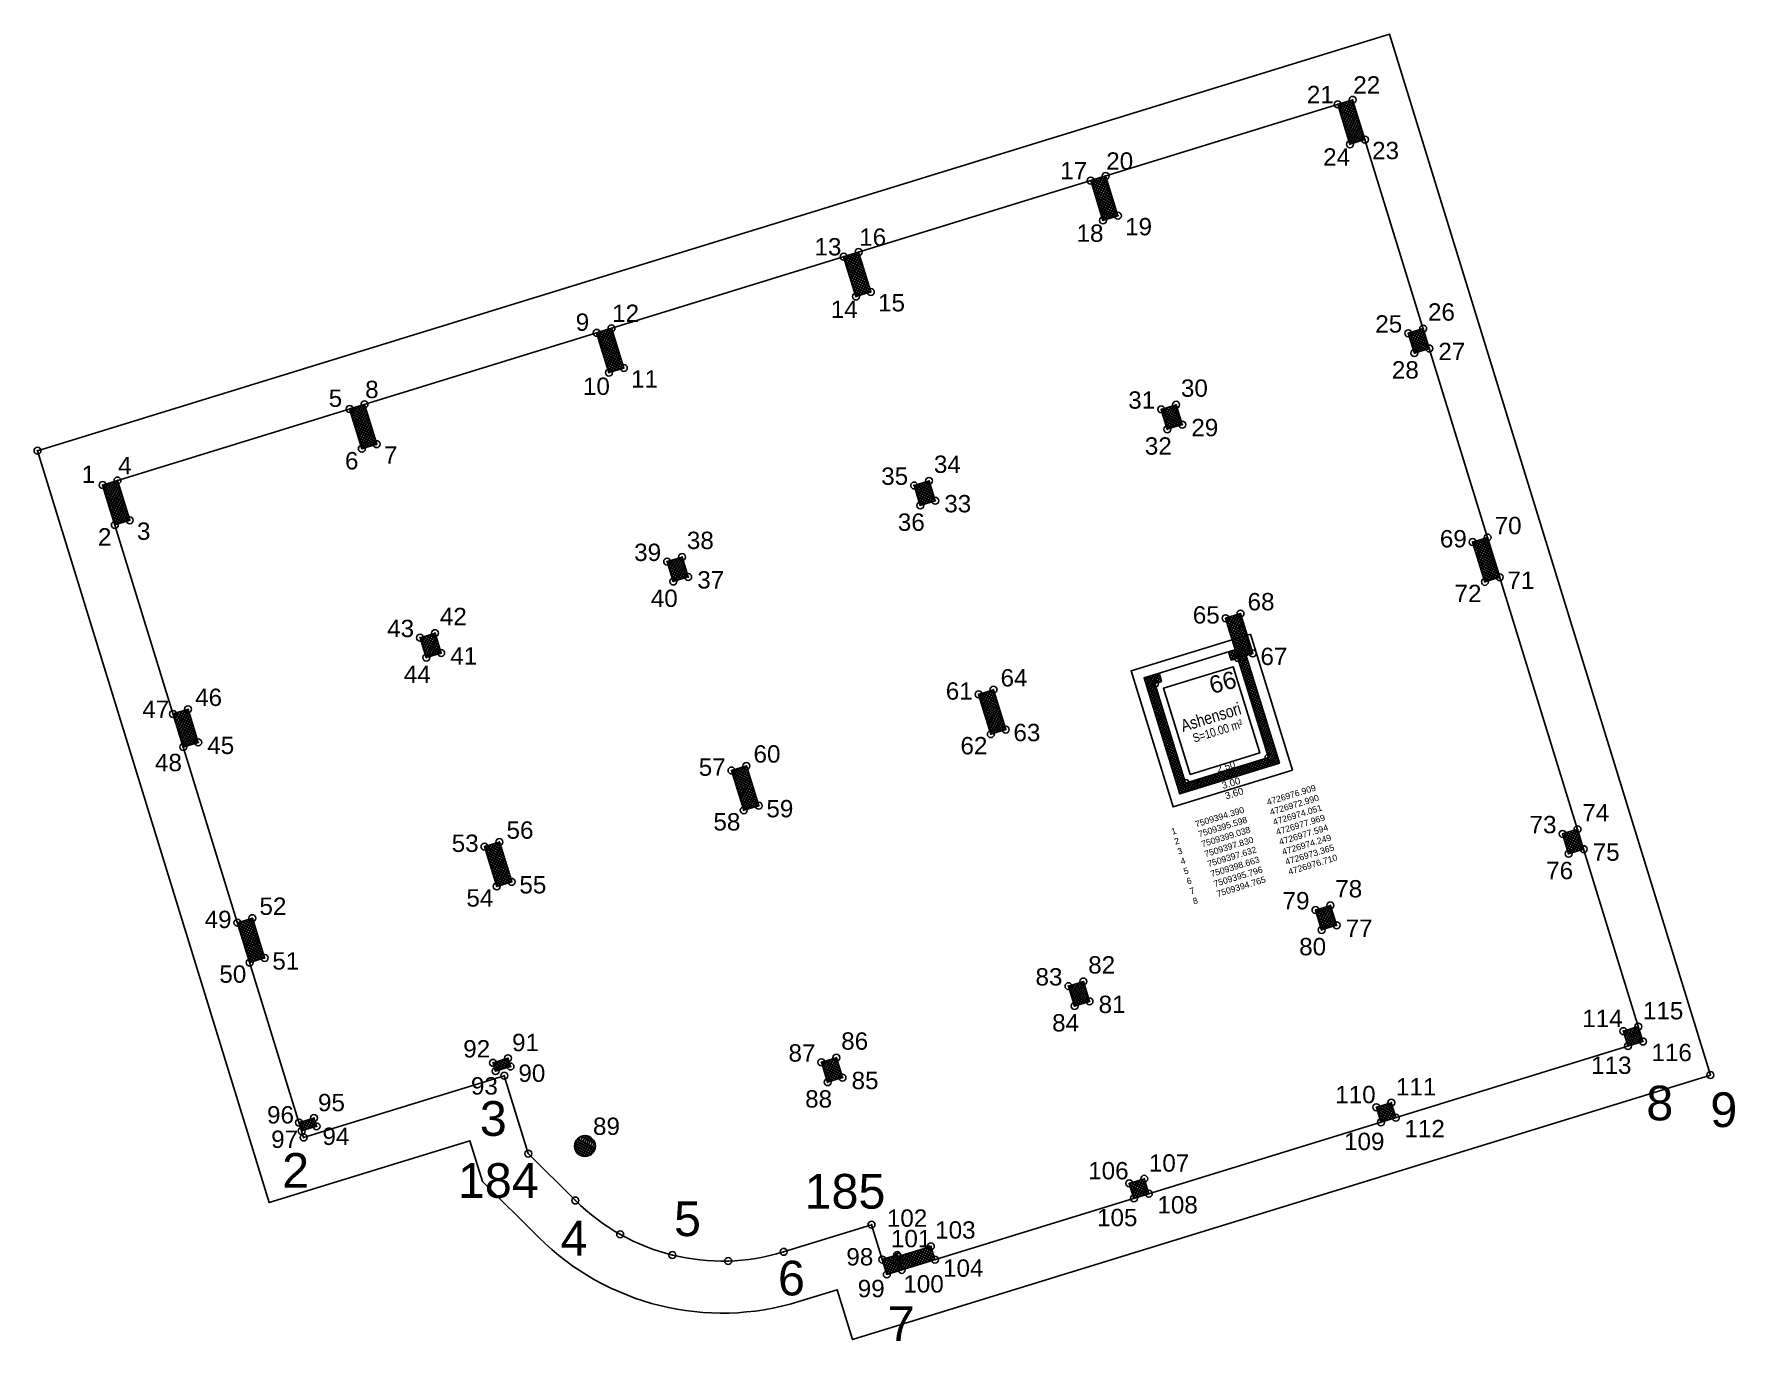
# Model space of a CAD drawing. Header units: metres. Extents: x 7509067 to 7509712, y 4726925 to 4727058.
# Drawn here: x 7509662.77 to 7509711.79, y 4726957.6 to 4726995.27 of the extents above; entities that cross this region are included whole.
import ezdxf

# ---------------------------------------------------------------- set-up
doc = ezdxf.new("R2010")
doc.units = ezdxf.units.M
doc.header["$PDMODE"] = 32
doc.header["$PDSIZE"] = 0.2
for name, color, linetype, lineweight in [('Fasada', 7, 'Continuous', 15), ('muri', 7, 'Continuous', 40), ('Shtyllat', 1, 'Continuous', 25), ('Tekst', 64, 'Continuous', 15)]:
    doc.layers.add(name, color=color, linetype=linetype, lineweight=lineweight)
doc.styles.add('Dimensionet CM', font='swissc.ttf', dxfattribs={"height": 15})
doc.styles.get("Standard").update_dxf_attribs({"font": 'arial.ttf'})
doc.dimstyles.get("Standard").update_dxf_attribs({"dimtxt": 0.2, "dimasz": 0.18, "dimexe": 0.18, "dimexo": 0.0625, "dimgap": 0.09, "dimtad": 1, "dimtoh": 1, "dimzin": 0, "dimdsep": 46, "dimtxsty": 'Standard', "dimcen": 0.09, "dimse1": 1, "dimse2": 1, "dimsd1": 1, "dimsd2": 1, "dimadec": 0, "dimazin": 0, "dimtfac": 1, "dimtofl": 0, "dimtmove": 0, "dimatfit": 3, "dimfxl": 1, "dimtolj": 1, "dimtzin": 0, "dimarcsym": 0})
pattern_1 = [(152.13, (300, 0), (-0.0296841552326, -0.05613466779208), []), (242.13, (300, 0), (0.05613466779208, -0.0296841552326), [])]

msp = doc.modelspace()

# ---------------------------------------------------------------- texts
at = {"attachment_point": 1}
for s, width, insert, char_height in [('21', 0.44039, (7509699.456, 4726993.773), 0.5), ('22', 0.44039, (7509700.793, 4726994.05), 0.5), ('23', 0.44039, (7509701.336, 4726992.159), 0.5), ('20', 0.44039, (7509693.673, 4726991.856), 0.5), ('24', 0.61983, (7509699.925, 4726991.972), 0.5), ('17', 0.44039, (7509692.348, 4726991.579), 0.5), ('18', 0.44039, (7509692.818, 4726989.777), 0.5), ('19', 0.44039, (7509694.217, 4726989.965), 0.5), ('13', 0.44039, (7509685.265, 4726989.385), 0.5), ('16', 0.44039, (7509686.554, 4726989.662), 0.5), ('15', 0.5, (7509687.097, 4726987.771), 0.5), ('12', 0.44039, (7509679.434, 4726987.468), 0.5), ('14', 0.44039, (7509685.734, 4726987.583), 0.5), ('26', 0.61983, (7509702.946, 4726987.505), 0.5), ('9', 0.44039, (7509678.384, 4726987.214), 0.5), ('25', 0.61983, (7509701.427, 4726987.161), 0.5), ('27', 0.61983, (7509703.245, 4726986.368), 0.5), ('28', 0.61983, (7509701.906, 4726985.837), 0.5), ('8', 0.44039, (7509672.315, 4726985.273), 0.5), ('10', 0.44039, (7509678.591, 4726985.365), 0.5), ('11', 0.44039, (7509679.978, 4726985.576), 0.5), ('30', 0.61983, (7509695.826, 4726985.311), 0.5), ('5', 0.44039, (7509671.265, 4726985.02), 0.5), ('31', 0.61983, (7509694.307, 4726984.967), 0.5), ('29', 0.61983, (7509696.126, 4726984.174), 0.5), ('7', 0.44039, (7509672.858, 4726983.382), 0.5), ('32', 0.61983, (7509694.786, 4726983.643), 0.5), ('1', 0.44039, (7509664.145, 4726982.826), 0.5), ('4', 0.44039, (7509665.195, 4726983.079), 0.5), ('6', 0.44039, (7509671.734, 4726983.218), 0.5), ('34', 0.61983, (7509688.707, 4726983.117), 0.5), ('35', 0.61983, (7509687.188, 4726982.773), 0.5), ('33', 0.61983, (7509689.006, 4726981.98), 0.5), ('36', 0.61983, (7509687.667, 4726981.448), 0.5), ('70', 0.61983, (7509704.867, 4726981.35), 0.5), ('2', 0.44039, (7509664.614, 4726981.024), 0.5), ('3', 0.44039, (7509665.739, 4726981.188), 0.5), ('38', 0.61983, (7509681.587, 4726980.922), 0.5), ('69', 0.61983, (7509703.288, 4726980.97), 0.5), ('39', 0.61983, (7509680.068, 4726980.578), 0.5), ('37', 0.61983, (7509681.887, 4726979.785), 0.5), ('72', 0.61983, (7509703.711, 4726979.393), 0.5), ('71', 0.61983, (7509705.238, 4726979.773), 0.5), ('40', 0.61983, (7509680.547, 4726979.254), 0.5), ('68', 0.61983, (7509697.747, 4726979.156), 0.5), ('42', 0.61983, (7509674.468, 4726978.728), 0.5), ('65', 0.61983, (7509696.168, 4726978.775), 0.5), ('43', 0.61983, (7509672.949, 4726978.384), 0.5), ('41', 0.61983, (7509674.767, 4726977.591), 0.5), ('67', 0.61983, (7509698.118, 4726977.579), 0.5), ('44', 0.61983, (7509673.428, 4726977.06), 0.5), ('64', 0.61983, (7509690.628, 4726976.961), 0.5), ('61', 0.61983, (7509689.049, 4726976.581), 0.5), ('47', 0.61983, (7509665.895, 4726976.055), 0.5), ('46', 0.61983, (7509667.414, 4726976.399), 0.5), ('45', 0.61983, (7509667.765, 4726975.014), 0.5), ('62', 0.61983, (7509689.472, 4726975.005), 0.5), ('63', 0.61983, (7509690.999, 4726975.384), 0.5), ('48', 0.61983, (7509666.258, 4726974.519), 0.5), ('60', 0.61983, (7509683.508, 4726974.767), 0.5), ('57', 0.61983, (7509681.929, 4726974.387), 0.5), ('59', 0.61983, (7509683.879, 4726973.19), 0.5), ('74', 0.61983, (7509707.393, 4726973.075), 0.5), ('56', 0.61983, (7509676.389, 4726972.573), 0.5), ('58', 0.61983, (7509682.352, 4726972.81), 0.5), ('73', 0.61983, (7509705.874, 4726972.731), 0.5), ('53', 0.61983, (7509674.81, 4726972.192), 0.5), ('75', 0.61983, (7509707.693, 4726971.938), 0.5), ('76', 0.61983, (7509706.353, 4726971.407), 0.5), ('54', 0.61983, (7509675.233, 4726970.616), 0.5), ('55', 0.61983, (7509676.76, 4726970.996), 0.5), ('78', 0.61983, (7509700.274, 4726970.881), 0.5), ('52', 0.61983, (7509669.269, 4726970.378), 0.5), ('79', 0.61983, (7509698.755, 4726970.537), 0.5), ('49', 0.61983, (7509667.69, 4726969.998), 0.5), ('77', 0.61983, (7509700.573, 4726969.744), 0.5), ('80', 0.61983, (7509699.234, 4726969.213), 0.5), ('51', 0.61983, (7509669.64, 4726968.801), 0.5), ('82', 0.61983, (7509693.154, 4726968.687), 0.5), ('50', 0.61983, (7509668.113, 4726968.422), 0.5), ('83', 0.61983, (7509691.635, 4726968.342), 0.5), ('81', 0.61983, (7509693.454, 4726967.549), 0.5), ('114', 1.08918, (7509707.392, 4726967.143), 0.5), ('115', 0.77486, (7509709.141, 4726967.366), 0.5), ('84', 0.61983, (7509692.114, 4726967.018), 0.5), ('92', 0.77486, (7509675.142, 4726966.268), 0.5), ('91', 0.77486, (7509676.549, 4726966.45), 0.5), ('87', 0.77485, (7509684.516, 4726966.148), 0.5), ('86', 0.61983, (7509686.035, 4726966.492), 0.5), ('116', 0.77486, (7509709.387, 4726966.162), 0.5), ('113', 0.77486, (7509707.647, 4726965.794), 0.5), ('93', 0.77486, (7509675.364, 4726965.199), 0.5), ('90', 0.77486, (7509676.731, 4726965.565), 0.5), ('85', 0.61983, (7509686.334, 4726965.355), 0.5), ('111', 0.77486, (7509702.022, 4726965.172), 0.5), ('95', 0.77486, (7509670.956, 4726964.719), 0.5), ('88', 0.77486, (7509684.995, 4726964.824), 0.5), ('110', 1.08918, (7509700.273, 4726964.949), 0.5), ('8', 0.44039, (7509709.238, 4726964.955), 1), ('9', 0.44039, (7509711.084, 4726964.763), 1), ('96', 0.77486, (7509669.487, 4726964.366), 0.5), ('3', 0.44039, (7509675.62, 4726964.509), 1), ('94', 0.77486, (7509671.085, 4726963.747), 0.5), ('89', 0.77486, (7509678.882, 4726964.036), 0.5), ('112', 0.77486, (7509702.267, 4726963.967), 0.5), ('97', 0.77486, (7509669.606, 4726963.661), 0.5), ('109', 1.63972, (7509700.527, 4726963.599), 0.5), ('2', 0.44039, (7509669.923, 4726963.013), 1), ('106', 1.08918, (7509693.153, 4726962.755), 0.5), ('107', 0.77486, (7509694.902, 4726962.977), 0.5), ('108', 0.77486, (7509695.148, 4726961.773), 0.5), ('5', 0.44039, (7509681.218, 4726961.619), 1), ('102', 0.77486, (7509687.351, 4726961.389), 0.5), ('105', 0.77486, (7509693.408, 4726961.405), 0.5), ('4', 0.44039, (7509677.947, 4726961.06), 1), ('101', 0.77486, (7509687.468, 4726960.798), 0.5), ('103', 0.77486, (7509688.743, 4726961.047), 0.5), ('98', 0.77486, (7509686.183, 4726960.273), 0.5), ('6', 0.44039, (7509684.213, 4726959.91), 1), ('104', 0.77486, (7509688.97, 4726959.948), 0.5), ('99', 0.77486, (7509686.512, 4726959.359), 0.5), ('100', 0.77486, (7509687.826, 4726959.493), 0.5), ('7', 0.44039, (7509687.374, 4726958.597), 1)]:
    msp.add_mtext_dynamic_manual_height_columns(s, width=width, gutter_width=1, heights=[0], dxfattribs=dict(at, insert=insert, char_height=char_height))
at = {"insert": (7509696.591, 4726976.725), "char_height": 0.5, "attachment_point": 1, "rotation": 15}
msp.add_mtext_dynamic_manual_height_columns('66', width=0.61983, gutter_width=1, heights=[0], dxfattribs=at)
at = {"color": 1, "insert": (7509695.526, 4726972.358), "char_height": 0.18, "width": 4.78359, "attachment_point": 1, "rotation": 17.13}
msp.add_mtext('1^I7509394.390^I4726976.909\\P2^I7509395.598^I4726972.990\\P3^I7509399.038^I4726974.051\\P4^I7509397.830^I4726977.969\\P5^I7509397.632^I4726977.594\\P6^I7509398.663^I4726974.249\\P7^I7509395.796^I4726973.365\\P8^I7509394.765^I4726976.710', dxfattribs=at)
at = {"color": 1, "char_height": 1, "attachment_point": 1}
for s, insert in [('184', (7509674.987, 4726962.722)), ('185', (7509684.979, 4726962.411))]:
    msp.add_mtext_dynamic_manual_height_columns(s, width=0.44039, gutter_width=1, heights=[0], dxfattribs=dict(at, insert=insert))
at = {"layer": 'Fasada', "insert": (7509697.561, 4726975.52), "char_height": 0.25, "attachment_point": 3, "rotation": 17.13, "style": 'Dimensionet CM'}
msp.add_mtext('S=10.00 m²', dxfattribs=at)
at = {"layer": 'Tekst', "insert": (7509697.489, 4726976.009), "char_height": 0.3, "attachment_point": 3, "rotation": 17.13, "style": 'Dimensionet CM'}
msp.add_mtext(' {\\H1.16667x;Ashensori}', dxfattribs=at)

# ---------------------------------------------------------------- blocks, each defined once
blk = doc.blocks.new('*D255')
at = {"layer": 'Defpoints', "color": 0, "transparency": 16777216}
for p in [(7509699.038, 4726974.051), (7509699.138, 4726973.726), (7509695.598, 4726972.99)]:
    blk.add_point(p, dxfattribs=at)
at = {"color": 0, "transparency": 16777216, "insert": (7509697.361, 4726973.379), "char_height": 0.2, "attachment_point": 5, "rotation": 17.13}
blk.add_mtext('\\A1;3.60', dxfattribs=at)
blk = doc.blocks.new('*D256')
at = {"layer": 'Defpoints', "color": 0, "transparency": 16777216}
for p in [(7509698.663, 4726974.249), (7509698.76, 4726973.935), (7509695.796, 4726973.365)]:
    blk.add_point(p, dxfattribs=at)
at = {"color": 0, "transparency": 16777216, "insert": (7509697.27, 4726973.677), "char_height": 0.2, "attachment_point": 5, "rotation": 17.13}
blk.add_mtext('\\A1;3.00', dxfattribs=at)
blk = doc.blocks.new('*D257')
at = {"layer": 'Defpoints', "color": 0, "transparency": 16777216}
for p in [(7509698.35, 4726974.414), (7509698.374, 4726974.337), (7509695.961, 4726973.678)]:
    blk.add_point(p, dxfattribs=at)
at = {"color": 0, "transparency": 16777216, "insert": (7509697.123, 4726974.152), "char_height": 0.2, "attachment_point": 5, "rotation": 17.13}
blk.add_mtext('\\A1;2.50', dxfattribs=at)

# ---------------------------------------------------------------- dimensions: what is measured, and where the dimension line sits
at = {"color": 1}
dim = msp.add_linear_dim(base=(7509699.138, 4726973.726), p1=(7509695.598, 4726972.99), p2=(7509699.038, 4726974.051), angle=17.13, dimstyle='Standard', dxfattribs=at)
dim.commit()
dim.dimension.update_dxf_attribs({"geometry": '*D255', "text_midpoint": (7509697.418, 4726973.196), "dimtype": 161})
for p1, p2, distance, picture, middle in [((7509695.796, 4726973.365), (7509698.663, 4726974.249), -0.329, '*D256', (7509697.27, 4726973.677)), ((7509695.961, 4726973.678), (7509698.35, 4726974.414), -0.081, '*D257', (7509697.123, 4726974.152))]:
    dim = msp.add_aligned_dim(p1=p1, p2=p2, distance=distance, dimstyle='Standard', dxfattribs=at)
    dim.commit()
    dim.dimension.update_dxf_attribs({"geometry": picture, "text_midpoint": middle})

# ---------------------------------------------------------------- hatches: boundary and pattern name
at = {"layer": 'Shtyllat'}
h = msp.add_hatch(dxfattribs=at)
h.set_pattern_fill('ANSI37', color=256, scale=0.02, angle=107.13, style=0)
h.set_pattern_definition(pattern_1)
h.paths.add_polyline_path([(7509700.698, 4726992.09), (7509701.128, 4726992.223), (7509700.775, 4726993.369), (7509700.345, 4726993.237)])
h = msp.add_hatch(dxfattribs=at)
h.set_pattern_fill('ANSI37', color=256, scale=0.02, angle=107.13, style=0)
h.set_pattern_definition(pattern_1)
h.paths.add_polyline_path([(7509693.579, 4726989.896), (7509694.009, 4726990.028), (7509693.655, 4726991.175), (7509693.225, 4726991.042)])
h = msp.add_hatch(dxfattribs=at)
h.set_pattern_fill('ANSI37', color=256, scale=0.02, angle=107.13, style=0)
h.set_pattern_definition(pattern_1)
h.paths.add_polyline_path([(7509686.459, 4726987.701), (7509686.889, 4726987.834), (7509686.536, 4726988.981), (7509686.106, 4726988.848)])
h = msp.add_hatch(dxfattribs=at)
h.set_pattern_fill('ANSI37', color=256, scale=0.02, angle=107.13, style=0)
h.set_pattern_definition(pattern_1)
h.paths.add_polyline_path([(7509679.34, 4726985.507), (7509679.77, 4726985.64), (7509679.416, 4726986.786), (7509678.986, 4726986.654)])
h = msp.add_hatch(dxfattribs=at)
h.set_pattern_fill('ANSI37', color=256, scale=0.02, angle=107.13, style=0)
h.set_pattern_definition(pattern_1)
h.paths.add_polyline_path([(7509702.554, 4726986.069), (7509702.984, 4726986.202), (7509702.807, 4726986.775), (7509702.377, 4726986.643)])
h = msp.add_hatch(dxfattribs=at)
h.set_pattern_fill('ANSI37', color=256, scale=0.02, angle=107.13, style=0)
h.set_pattern_definition(pattern_1)
h.paths.add_polyline_path([(7509672.22, 4726983.313), (7509672.65, 4726983.445), (7509672.297, 4726984.592), (7509671.867, 4726984.459)])
h = msp.add_hatch(dxfattribs=at)
h.set_pattern_fill('ANSI37', color=256, scale=0.02, angle=107.13, style=0)
h.set_pattern_definition(pattern_1)
h.paths.add_polyline_path([(7509695.434, 4726983.875), (7509695.864, 4726984.008), (7509695.687, 4726984.581), (7509695.257, 4726984.449)])
h = msp.add_hatch(dxfattribs=at)
h.set_pattern_fill('ANSI37', color=256, scale=0.02, angle=107.13, style=0)
h.set_pattern_definition(pattern_1)
h.paths.add_polyline_path([(7509665.177, 4726982.398), (7509664.962, 4726982.331), (7509665.249, 4726981.4), (7509665.464, 4726981.466)])
h.paths.add_polyline_path([(7509664.962, 4726982.331), (7509664.747, 4726982.265), (7509665.034, 4726981.333), (7509665.249, 4726981.4)])
h.paths.add_polyline_path([(7509665.249, 4726981.4), (7509665.034, 4726981.333), (7509665.101, 4726981.118), (7509665.316, 4726981.185)])
h.paths.add_polyline_path([(7509665.464, 4726981.466), (7509665.249, 4726981.4), (7509665.316, 4726981.185), (7509665.531, 4726981.251)])
h = msp.add_hatch(dxfattribs=at)
h.set_pattern_fill('ANSI37', color=256, scale=0.02, angle=107.13, style=0)
h.set_pattern_definition(pattern_1)
h.paths.add_polyline_path([(7509688.315, 4726981.681), (7509688.745, 4726981.813), (7509688.568, 4726982.387), (7509688.138, 4726982.254)])
h = msp.add_hatch(dxfattribs=at)
h.set_pattern_fill('ANSI37', color=256, scale=0.02, angle=107.13, style=0)
h.set_pattern_definition(pattern_1)
h.paths.add_polyline_path([(7509704.586, 4726979.476), (7509705.016, 4726979.608), (7509704.663, 4726980.755), (7509704.233, 4726980.622)])
h = msp.add_hatch(dxfattribs=at)
h.set_pattern_fill('ANSI37', color=256, scale=0.02, angle=107.13, style=0)
h.set_pattern_definition(pattern_1)
h.paths.add_polyline_path([(7509681.195, 4726979.486), (7509681.625, 4726979.619), (7509681.448, 4726980.192), (7509681.018, 4726980.06)])
h = msp.add_hatch(dxfattribs=at)
h.set_pattern_fill('ANSI37', color=256, scale=0.02, angle=107.13, style=0)
h.set_pattern_definition(pattern_1)
h.paths.add_polyline_path([(7509697.467, 4726977.281), (7509697.897, 4726977.414), (7509697.543, 4726978.561), (7509697.113, 4726978.428)])
h = msp.add_hatch(dxfattribs=at)
h.set_pattern_fill('ANSI37', color=256, scale=0.02, angle=107.13, style=0)
h.set_pattern_definition(pattern_1)
h.paths.add_polyline_path([(7509674.076, 4726977.292), (7509674.506, 4726977.425), (7509674.329, 4726977.998), (7509673.899, 4726977.866)])
h = msp.add_hatch(dxfattribs=at)
h.set_pattern_fill('ANSI37', color=256, scale=0.02, angle=107.13, style=0)
h.set_pattern_definition(pattern_1)
h.paths.add_polyline_path([(7509695.269, 4726976.604), (7509695.077, 4726976.545), (7509695.961, 4726973.678), (7509698.35, 4726974.414), (7509697.467, 4726977.281), (7509697.275, 4726977.222), (7509697.202, 4726977.461), (7509697.632, 4726977.594), (7509698.663, 4726974.249), (7509695.796, 4726973.365), (7509694.765, 4726976.71), (7509695.195, 4726976.843)])
h = msp.add_hatch(dxfattribs=at)
h.set_pattern_fill('ANSI37', color=256, scale=0.02, angle=107.13, style=0)
h.set_pattern_definition(pattern_1)
h.paths.add_polyline_path([(7509690.347, 4726975.087), (7509690.777, 4726975.219), (7509690.424, 4726976.366), (7509689.994, 4726976.234)])
h = msp.add_hatch(dxfattribs=at)
h.set_pattern_fill('ANSI37', color=256, scale=0.02, angle=107.13, style=0)
h.set_pattern_definition(pattern_1)
h.paths.add_polyline_path([(7509667.074, 4726974.716), (7509667.504, 4726974.848), (7509667.21, 4726975.804), (7509666.779, 4726975.671)])
h = msp.add_hatch(dxfattribs=at)
h.set_pattern_fill('ANSI37', color=256, scale=0.02, angle=107.13, style=0)
h.set_pattern_definition(pattern_1)
h.paths.add_polyline_path([(7509683.228, 4726972.893), (7509683.658, 4726973.025), (7509683.304, 4726974.172), (7509682.874, 4726974.039)])
h = msp.add_hatch(dxfattribs=at)
h.set_pattern_fill('ANSI37', color=256, scale=0.02, angle=107.13, style=0)
h.set_pattern_definition(pattern_1)
h.paths.add_polyline_path([(7509707.001, 4726971.639), (7509707.431, 4726971.772), (7509707.255, 4726972.345), (7509706.825, 4726972.213)])
h = msp.add_hatch(dxfattribs=at)
h.set_pattern_fill('ANSI37', color=256, scale=0.02, angle=107.13, style=0)
h.set_pattern_definition(pattern_1)
h.paths.add_polyline_path([(7509676.127, 4726970.704), (7509676.557, 4726970.837), (7509676.204, 4726971.983), (7509675.774, 4726971.851)])
h = msp.add_hatch(dxfattribs=at)
h.set_pattern_fill('ANSI37', color=256, scale=0.02, angle=107.13, style=0)
h.set_pattern_definition(pattern_1)
h.paths.add_polyline_path([(7509699.882, 4726969.445), (7509700.312, 4726969.578), (7509700.135, 4726970.151), (7509699.705, 4726970.018)])
h = msp.add_hatch(dxfattribs=at)
h.set_pattern_fill('ANSI37', color=256, scale=0.02, angle=107.13, style=0)
h.set_pattern_definition(pattern_1)
h.paths.add_polyline_path([(7509668.989, 4726968.504), (7509669.419, 4726968.636), (7509669.065, 4726969.783), (7509668.635, 4726969.651)])
h = msp.add_hatch(dxfattribs=at)
h.set_pattern_fill('ANSI37', color=256, scale=0.02, angle=107.13, style=0)
h.set_pattern_definition(pattern_1)
h.paths.add_polyline_path([(7509692.762, 4726967.251), (7509693.192, 4726967.383), (7509693.016, 4726967.957), (7509692.586, 4726967.824)])
h = msp.add_hatch(dxfattribs=at)
h.set_pattern_fill('ANSI37', color=256, scale=0.02, angle=107.13, style=0)
h.set_pattern_definition(pattern_1)
h.paths.add_polyline_path([(7509708.71, 4726966.097), (7509709.14, 4726966.229), (7509709.007, 4726966.659), (7509708.577, 4726966.527)])
h = msp.add_hatch(dxfattribs=at)
h.set_pattern_fill('ANSI37', color=256, scale=0.02, angle=107.13, style=0)
h.set_pattern_definition(pattern_1)
h.paths.add_polyline_path([(7509676.075, 4726965.375), (7509676.505, 4726965.507), (7509676.431, 4726965.746), (7509676.001, 4726965.614)])
h = msp.add_hatch(dxfattribs=at)
h.set_pattern_fill('ANSI37', color=256, scale=0.02, angle=107.13, style=0)
h.set_pattern_definition(pattern_1)
h.paths.add_polyline_path([(7509685.643, 4726965.056), (7509686.073, 4726965.189), (7509685.896, 4726965.762), (7509685.466, 4726965.63)])
h = msp.add_hatch(dxfattribs=at)
h.set_pattern_fill('ANSI37', color=256, scale=0.02, angle=107.13, style=0)
h.set_pattern_definition(pattern_1)
h.paths.add_polyline_path([(7509701.59, 4726963.902), (7509702.02, 4726964.035), (7509701.888, 4726964.465), (7509701.458, 4726964.332)])
h = msp.add_hatch(dxfattribs=at)
h.set_pattern_fill('ANSI37', color=256, scale=0.02, angle=107.13, style=0)
h.set_pattern_definition(pattern_1)
h.paths.add_polyline_path([(7509670.484, 4726963.652), (7509670.914, 4726963.784), (7509670.84, 4726964.023), (7509670.41, 4726963.891)])
h = msp.add_hatch(dxfattribs=at)
h.set_pattern_fill('ANSI37', color=256, scale=0.02, angle=107.13, style=0)
h.set_pattern_definition(pattern_1)
edge = h.paths.add_edge_path()
edge.add_arc((7509678.65, 4726963.215), 0.3, 0, 360)
h = msp.add_hatch(dxfattribs=at)
h.set_pattern_fill('ANSI37', color=256, scale=0.02, angle=107.13, style=0)
h.set_pattern_definition(pattern_1)
h.paths.add_polyline_path([(7509694.471, 4726961.708), (7509694.901, 4726961.841), (7509694.768, 4726962.271), (7509694.338, 4726962.138)])
h = msp.add_hatch(dxfattribs=at)
h.set_pattern_fill('ANSI37', color=256, scale=0.02, angle=107.13, style=0)
h.set_pattern_definition(pattern_1)
h.paths.add_polyline_path([(7509688.671, 4726960.156), (7509688.619, 4726960.323), (7509687.663, 4726960.028), (7509687.715, 4726959.861)])
h.paths.add_polyline_path([(7509687.715, 4726959.861), (7509687.781, 4726959.646), (7509688.737, 4726959.941), (7509688.671, 4726960.156)])
h = msp.add_hatch(dxfattribs=at)
h.set_pattern_fill('ANSI37', color=256, scale=0.02, angle=107.13, style=0)
h.set_pattern_definition(pattern_1)
h.paths.add_polyline_path([(7509687.351, 4726959.514), (7509687.781, 4726959.646), (7509687.649, 4726960.076), (7509687.219, 4726959.944)])

# ---------------------------------------------------------------- linework, layer by layer
at = {"color": 252}
for points in [[(7509704.035, 4726982.027), (7509704.035, 4726982.027)], [(7509697.83, 4726977.969), (7509699.038, 4726974.051), (7509695.598, 4726972.99), (7509694.39, 4726976.909), (7509697.83, 4726977.969)]]:
    msp.add_lwpolyline(points, dxfattribs=at)
msp.add_lwpolyline([(7509698.663, 4726974.249), (7509695.796, 4726973.365), (7509694.765, 4726976.71), (7509697.632, 4726977.594)])
msp.add_lwpolyline([(7509696.093, 4726973.928), (7509698.1, 4726974.547), (7509697.334, 4726977.031), (7509695.328, 4726976.413)], close=True)
for p in [(7509700.345, 4726993.237), (7509700.775, 4726993.369), (7509700.698, 4726992.09), (7509701.128, 4726992.223), (7509693.655, 4726991.175), (7509693.225, 4726991.042), (7509693.579, 4726989.896), (7509694.009, 4726990.028), (7509686.106, 4726988.848), (7509686.536, 4726988.981), (7509686.459, 4726987.701), (7509686.889, 4726987.834), (7509678.986, 4726986.654), (7509679.416, 4726986.786), (7509702.377, 4726986.643), (7509702.807, 4726986.775), (7509702.984, 4726986.202), (7509702.554, 4726986.07), (7509679.34, 4726985.507), (7509679.77, 4726985.64), (7509671.867, 4726984.459), (7509672.297, 4726984.592), (7509695.258, 4726984.449), (7509695.688, 4726984.581), (7509695.434, 4726983.875), (7509695.864, 4726984.008), (7509662.872, 4726983.257), (7509672.22, 4726983.313), (7509672.65, 4726983.445), (7509664.747, 4726982.265), (7509665.177, 4726982.398), (7509688.138, 4726982.254), (7509688.568, 4726982.387), (7509688.745, 4726981.813), (7509665.531, 4726981.251), (7509688.315, 4726981.681), (7509665.101, 4726981.118), (7509704.233, 4726980.622), (7509704.663, 4726980.755), (7509681.019, 4726980.06), (7509681.449, 4726980.192), (7509681.195, 4726979.487), (7509681.625, 4726979.619), (7509704.586, 4726979.476), (7509705.016, 4726979.608), (7509697.113, 4726978.428), (7509697.543, 4726978.561), (7509673.899, 4726977.866), (7509674.329, 4726977.998), (7509674.506, 4726977.425), (7509697.897, 4726977.414), (7509674.076, 4726977.292), (7509697.467, 4726977.281), (7509690.424, 4726976.366), (7509695.077, 4726976.545), (7509689.994, 4726976.234), (7509666.779, 4726975.671), (7509667.21, 4726975.804), (7509690.347, 4726975.087), (7509690.777, 4726975.219), (7509667.074, 4726974.716), (7509667.504, 4726974.848), (7509698.35, 4726974.414), (7509682.874, 4726974.039), (7509683.304, 4726974.172), (7509695.961, 4726973.678), (7509683.658, 4726973.025), (7509683.228, 4726972.893), (7509676.185, 4726971.978), (7509706.825, 4726972.213), (7509707.255, 4726972.345), (7509675.755, 4726971.845), (7509707.001, 4726971.639), (7509707.431, 4726971.772), (7509676.108, 4726970.698), (7509676.538, 4726970.831), (7509699.705, 4726970.018), (7509700.135, 4726970.151), (7509668.635, 4726969.651), (7509669.065, 4726969.783), (7509700.312, 4726969.578), (7509699.882, 4726969.445), (7509668.989, 4726968.504), (7509669.419, 4726968.636), (7509692.586, 4726967.824), (7509693.016, 4726967.957), (7509692.762, 4726967.251), (7509693.192, 4726967.383), (7509709.007, 4726966.659), (7509708.577, 4726966.527), (7509708.71, 4726966.097), (7509709.14, 4726966.229), (7509676.001, 4726965.614), (7509676.431, 4726965.746), (7509685.466, 4726965.63), (7509685.896, 4726965.762), (7509676.075, 4726965.375), (7509676.325, 4726965.243), (7509676.505, 4726965.507), (7509686.073, 4726965.189), (7509711.087, 4726965.26), (7509685.643, 4726965.056), (7509701.458, 4726964.332), (7509701.888, 4726964.465), (7509670.41, 4726963.891), (7509670.484, 4726963.652), (7509670.84, 4726964.023), (7509670.914, 4726963.784), (7509701.59, 4726963.902), (7509702.02, 4726964.035), (7509670.543, 4726963.461), (7509677.017, 4726962.997), (7509694.338, 4726962.138), (7509694.768, 4726962.271), (7509678.375, 4726961.646), (7509694.471, 4726961.708), (7509694.901, 4726961.841), (7509679.665, 4726960.67), (7509686.909, 4726960.947), (7509686.909, 4726960.947), (7509688.619, 4726960.323), (7509681.169, 4726960.074), (7509682.778, 4726959.902), (7509684.374, 4726960.166), (7509687.219, 4726959.944), (7509687.649, 4726960.076), (7509687.663, 4726960.028), (7509688.737, 4726959.941), (7509687.351, 4726959.514), (7509687.781, 4726959.646)]:
    msp.add_point(p)
at = {"layer": 'muri', "lineweight": -2}
for points in [[(7509677.317, 4726960.582), (7509675.694, 4726962.197), (7509675.333, 4726963.367), (7509669.551, 4726961.585), (7509662.872, 4726983.257), (7509701.838, 4726995.267), (7509711.087, 4726965.26), (7509686.359, 4726957.638), (7509685.918, 4726959.072), (7509684.816, 4726958.732, -0.277233)], [(7509678.375, 4726961.646), (7509677.017, 4726962.997), (7509676.325, 4726965.243), (7509670.543, 4726963.461), (7509664.747, 4726982.265), (7509700.775, 4726993.369), (7509709.14, 4726966.229), (7509687.351, 4726959.514), (7509686.909, 4726960.947), (7509684.374, 4726960.166, -0.277233)]]:
    msp.add_lwpolyline(points, format="xyb", close=True, dxfattribs=at)
at = {"layer": 'Shtyllat', "color": 0}
for points in [[(7509700.698, 4726992.09), (7509701.128, 4726992.223), (7509700.775, 4726993.369), (7509700.345, 4726993.237)], [(7509693.579, 4726989.896), (7509694.009, 4726990.028), (7509693.655, 4726991.175), (7509693.225, 4726991.042)], [(7509686.459, 4726987.701), (7509686.889, 4726987.834), (7509686.536, 4726988.981), (7509686.106, 4726988.848)], [(7509679.34, 4726985.507), (7509679.77, 4726985.64), (7509679.416, 4726986.786), (7509678.986, 4726986.654)], [(7509702.554, 4726986.07), (7509702.984, 4726986.202), (7509702.807, 4726986.775), (7509702.377, 4726986.643)], [(7509672.22, 4726983.313), (7509672.65, 4726983.445), (7509672.297, 4726984.592), (7509671.867, 4726984.459)], [(7509695.434, 4726983.875), (7509695.864, 4726984.008), (7509695.688, 4726984.581), (7509695.258, 4726984.449)], [(7509665.101, 4726981.118), (7509665.531, 4726981.251), (7509665.177, 4726982.398), (7509664.747, 4726982.265)], [(7509688.315, 4726981.681), (7509688.745, 4726981.813), (7509688.568, 4726982.387), (7509688.138, 4726982.254)], [(7509704.586, 4726979.476), (7509705.016, 4726979.608), (7509704.663, 4726980.755), (7509704.233, 4726980.622)], [(7509681.195, 4726979.487), (7509681.625, 4726979.619), (7509681.449, 4726980.192), (7509681.019, 4726980.06)], [(7509697.467, 4726977.281), (7509697.897, 4726977.414), (7509697.543, 4726978.561), (7509697.113, 4726978.428)], [(7509674.076, 4726977.292), (7509674.506, 4726977.425), (7509674.329, 4726977.998), (7509673.899, 4726977.866)], [(7509695.269, 4726976.604), (7509695.077, 4726976.545), (7509695.961, 4726973.678), (7509698.35, 4726974.414), (7509697.467, 4726977.281), (7509697.275, 4726977.222), (7509697.202, 4726977.461), (7509697.632, 4726977.594), (7509698.663, 4726974.249), (7509695.796, 4726973.365), (7509694.765, 4726976.71), (7509695.195, 4726976.843)], [(7509690.347, 4726975.087), (7509690.777, 4726975.219), (7509690.424, 4726976.366), (7509689.994, 4726976.234)], [(7509667.074, 4726974.716), (7509667.504, 4726974.848), (7509667.21, 4726975.804), (7509666.779, 4726975.671)], [(7509683.228, 4726972.893), (7509683.658, 4726973.025), (7509683.304, 4726974.172), (7509682.874, 4726974.039)], [(7509707.431, 4726971.772), (7509707.001, 4726971.639), (7509706.825, 4726972.213), (7509707.255, 4726972.345)], [(7509676.108, 4726970.698), (7509676.538, 4726970.831), (7509676.185, 4726971.978), (7509675.755, 4726971.845)], [(7509699.882, 4726969.445), (7509700.312, 4726969.578), (7509700.135, 4726970.151), (7509699.705, 4726970.018)], [(7509668.989, 4726968.504), (7509669.419, 4726968.636), (7509669.065, 4726969.783), (7509668.635, 4726969.651)], [(7509692.762, 4726967.251), (7509693.192, 4726967.383), (7509693.016, 4726967.957), (7509692.586, 4726967.824)], [(7509708.71, 4726966.097), (7509709.14, 4726966.229), (7509709.007, 4726966.659), (7509708.577, 4726966.527)], [(7509676.075, 4726965.375), (7509676.505, 4726965.507), (7509676.431, 4726965.746), (7509676.001, 4726965.614)], [(7509685.643, 4726965.056), (7509686.073, 4726965.189), (7509685.896, 4726965.762), (7509685.466, 4726965.63)], [(7509701.59, 4726963.902), (7509702.02, 4726964.035), (7509701.888, 4726964.465), (7509701.458, 4726964.332)], [(7509670.484, 4726963.652), (7509670.914, 4726963.784), (7509670.84, 4726964.023), (7509670.41, 4726963.891)], [(7509694.471, 4726961.708), (7509694.901, 4726961.841), (7509694.768, 4726962.271), (7509694.338, 4726962.138)], [(7509687.351, 4726959.514), (7509687.781, 4726959.646), (7509687.649, 4726960.076), (7509687.219, 4726959.944)], [(7509687.351, 4726959.514), (7509687.781, 4726959.646), (7509687.649, 4726960.076), (7509687.219, 4726959.944)]]:
    msp.add_lwpolyline(points, close=True, dxfattribs=at)
msp.add_lwpolyline([(7509687.663, 4726960.028), (7509688.619, 4726960.323), (7509688.737, 4726959.941), (7509687.781, 4726959.646), (7509687.663, 4726960.028)], dxfattribs=at)
msp.add_circle((7509678.65, 4726963.215), 0.3, dxfattribs=at)

msp.set_redraw_order([(e.dxf.handle, doc.entitydb.next_handle()) for e in msp.query("TEXT MTEXT ATTDEF DIMENSION ARC_DIMENSION")])  # texts and dimensions are drawn at this point

doc.saveas('drawing.dxf')
